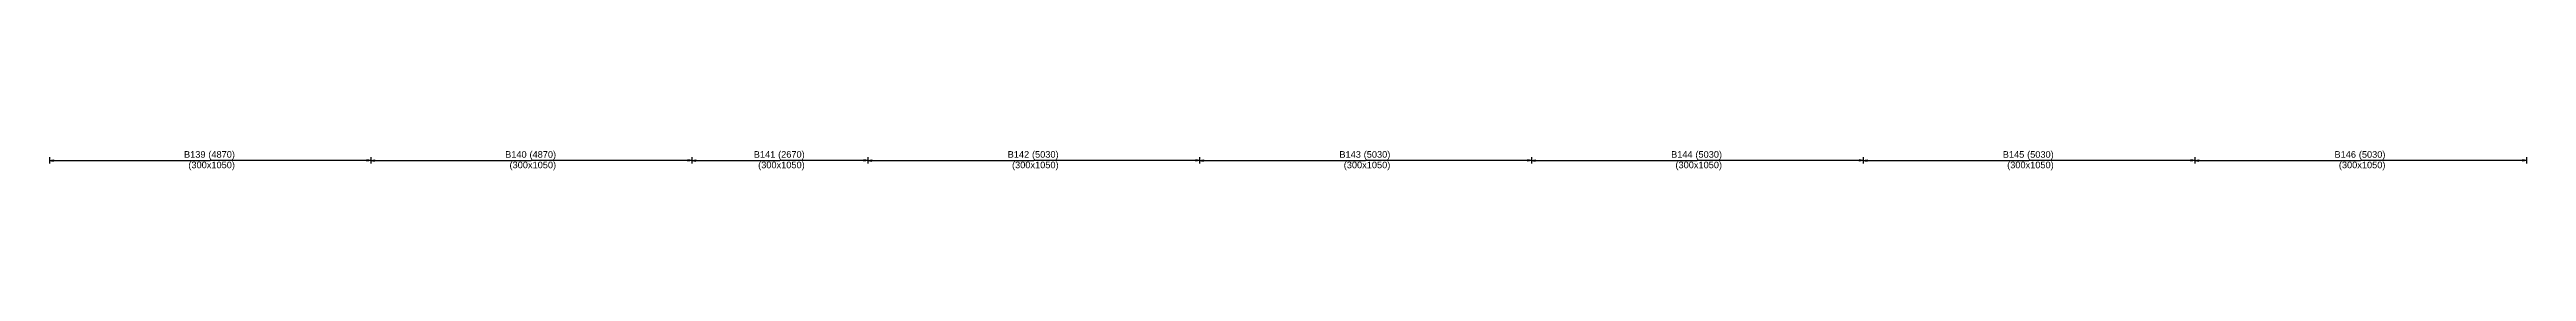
# Model space of a CAD drawing. Extents: x 0 to 98, y 3 to 248.
# Drawn here: x 40.18 to 77.74, y 235.71 to 236.01 of the extents above; entities that cross this region are included whole.
import ezdxf

# ---------------------------------------------------------------- set-up
doc = ezdxf.new("R2010")
doc.units = 0
for name, color, linetype in [('Beam_Dimensions_LS', 3, 'CONTINUOUS'), ('Beam_NameLS', 6, 'CONTINUOUS'), ('span_dim', 7, 'CONTINUOUS'), ('spanline', 7, 'CONTINUOUS')]:
    doc.layers.add(name, color=color, linetype=linetype)
doc.styles.add('STRUDS_Arial', font='ARIAL.TTF', dxfattribs={"height": 0.04})

msp = doc.modelspace()

# ---------------------------------------------------------------- texts
at = {"layer": 'Beam_Dimensions_LS', "style": 'STRUDS_Arial'}
for p in [(42.285, 235.745), (47.155, 235.745), (50.925, 235.745), (54.775, 235.745), (59.805, 235.745), (64.835, 235.745), (69.865, 235.745), (74.895, 235.745)]:
    msp.add_text('(300x1050)', height=0.1, dxfattribs=at).set_placement(p)
at = {"layer": 'Beam_NameLS', "style": 'STRUDS_Arial'}
for s, p in [('B139', (42.219, 235.905)), ('B140', (47.089, 235.905)), ('B141', (50.859, 235.905)), ('B142', (54.709, 235.905)), ('B143', (59.739, 235.905)), ('B144', (64.769, 235.905)), ('B145', (69.799, 235.905)), ('B146', (74.829, 235.905))]:
    msp.add_text(s, height=0.1, dxfattribs=at).set_placement(p)
at = {"layer": 'span_dim', "style": 'STRUDS_Arial'}
for s, p in [(' (4870) ', (42.549, 235.905)), (' (4870) ', (47.419, 235.905)), (' (2670) ', (51.189, 235.905)), (' (5030) ', (55.039, 235.905)), (' (5030) ', (60.069, 235.905)), (' (5030) ', (65.099, 235.905)), (' (5030) ', (70.129, 235.905)), (' (5030) ', (75.159, 235.905))]:
    msp.add_text(s, height=0.1, dxfattribs=at).set_placement(p)

# ---------------------------------------------------------------- linework, layer by layer
at = {"layer": 'spanline'}
for p, q in [((40.18, 235.915), (40.18, 235.815)), ((45.05, 235.915), (45.05, 235.815)), ((45.05, 235.915), (45.05, 235.815)), ((49.92, 235.915), (49.92, 235.815)), ((49.92, 235.915), (49.92, 235.815)), ((52.59, 235.915), (52.59, 235.815)), ((52.59, 235.915), (52.59, 235.815)), ((57.62, 235.915), (57.62, 235.815)), ((57.62, 235.915), (57.62, 235.815)), ((62.65, 235.915), (62.65, 235.815)), ((62.65, 235.915), (62.65, 235.815)), ((67.68, 235.915), (67.68, 235.815)), ((67.68, 235.915), (67.68, 235.815)), ((72.71, 235.915), (72.71, 235.815)), ((72.71, 235.915), (72.71, 235.815)), ((77.74, 235.915), (77.74, 235.815)), ((40.18, 235.865), (40.24, 235.875)), ((40.18, 235.865), (42.615, 235.865)), ((40.18, 235.865), (40.24, 235.855)), ((40.24, 235.875), (40.24, 235.855)), ((45.05, 235.865), (42.615, 235.865)), ((45.05, 235.865), (44.99, 235.875)), ((44.99, 235.875), (44.99, 235.855)), ((45.05, 235.865), (44.99, 235.855)), ((45.05, 235.865), (45.11, 235.875)), ((45.05, 235.865), (47.485, 235.865)), ((45.05, 235.865), (45.11, 235.855)), ((45.11, 235.875), (45.11, 235.855)), ((49.92, 235.865), (47.485, 235.865)), ((49.92, 235.865), (49.86, 235.875)), ((49.86, 235.875), (49.86, 235.855)), ((49.92, 235.865), (49.86, 235.855)), ((49.92, 235.865), (49.98, 235.875)), ((49.92, 235.865), (51.255, 235.865)), ((49.92, 235.865), (49.98, 235.855)), ((49.98, 235.875), (49.98, 235.855)), ((52.59, 235.865), (51.255, 235.865)), ((52.59, 235.865), (52.53, 235.875)), ((52.53, 235.875), (52.53, 235.855)), ((52.59, 235.865), (52.53, 235.855)), ((52.59, 235.865), (52.65, 235.875)), ((52.59, 235.865), (55.105, 235.865)), ((52.59, 235.865), (52.65, 235.855)), ((52.65, 235.875), (52.65, 235.855)), ((57.62, 235.865), (55.105, 235.865)), ((57.62, 235.865), (57.56, 235.875)), ((57.56, 235.875), (57.56, 235.855)), ((57.62, 235.865), (57.56, 235.855)), ((57.62, 235.865), (57.68, 235.875)), ((57.62, 235.865), (60.135, 235.865)), ((57.62, 235.865), (57.68, 235.855)), ((57.68, 235.875), (57.68, 235.855)), ((62.65, 235.865), (60.135, 235.865)), ((62.65, 235.865), (62.59, 235.875)), ((62.59, 235.875), (62.59, 235.855)), ((62.65, 235.865), (62.59, 235.855)), ((62.65, 235.865), (62.71, 235.875)), ((62.65, 235.865), (65.165, 235.865)), ((62.65, 235.865), (62.71, 235.855)), ((62.71, 235.875), (62.71, 235.855)), ((67.68, 235.865), (65.165, 235.865)), ((67.68, 235.865), (67.62, 235.875)), ((67.62, 235.875), (67.62, 235.855)), ((67.68, 235.865), (67.62, 235.855)), ((67.68, 235.865), (67.74, 235.875)), ((67.68, 235.865), (70.195, 235.865)), ((67.68, 235.865), (67.74, 235.855)), ((67.74, 235.875), (67.74, 235.855)), ((72.71, 235.865), (70.195, 235.865)), ((72.71, 235.865), (72.65, 235.875)), ((72.65, 235.875), (72.65, 235.855)), ((72.71, 235.865), (72.65, 235.855)), ((72.71, 235.865), (72.77, 235.875)), ((72.71, 235.865), (75.225, 235.865)), ((72.71, 235.865), (72.77, 235.855)), ((72.77, 235.875), (72.77, 235.855)), ((77.74, 235.865), (75.225, 235.865)), ((77.74, 235.865), (77.68, 235.875)), ((77.68, 235.875), (77.68, 235.855)), ((77.74, 235.865), (77.68, 235.855))]:
    msp.add_line(p, q, dxfattribs=at)
for points in [[(40.18, 235.865), (40.24, 235.875), (40.18, 235.865), (40.24, 235.855)], [(45.05, 235.865), (44.99, 235.875), (45.05, 235.865), (44.99, 235.855)], [(45.05, 235.865), (45.11, 235.875), (45.05, 235.865), (45.11, 235.855)], [(49.92, 235.865), (49.86, 235.875), (49.92, 235.865), (49.86, 235.855)], [(49.92, 235.865), (49.98, 235.875), (49.92, 235.865), (49.98, 235.855)], [(52.59, 235.865), (52.53, 235.875), (52.59, 235.865), (52.53, 235.855)], [(52.59, 235.865), (52.65, 235.875), (52.59, 235.865), (52.65, 235.855)], [(57.62, 235.865), (57.56, 235.875), (57.62, 235.865), (57.56, 235.855)], [(57.62, 235.865), (57.68, 235.875), (57.62, 235.865), (57.68, 235.855)], [(62.65, 235.865), (62.59, 235.875), (62.65, 235.865), (62.59, 235.855)], [(62.65, 235.865), (62.71, 235.875), (62.65, 235.865), (62.71, 235.855)], [(67.68, 235.865), (67.62, 235.875), (67.68, 235.865), (67.62, 235.855)], [(67.68, 235.865), (67.74, 235.875), (67.68, 235.865), (67.74, 235.855)], [(72.71, 235.865), (72.65, 235.875), (72.71, 235.865), (72.65, 235.855)], [(72.71, 235.865), (72.77, 235.875), (72.71, 235.865), (72.77, 235.855)], [(77.74, 235.865), (77.68, 235.875), (77.74, 235.865), (77.68, 235.855)]]:
    msp.add_solid(points, dxfattribs=at)

msp.set_redraw_order([(e.dxf.handle, doc.entitydb.next_handle()) for e in msp.query("TEXT MTEXT ATTDEF DIMENSION ARC_DIMENSION")])  # texts and dimensions are drawn at this point

doc.saveas('drawing.dxf')
